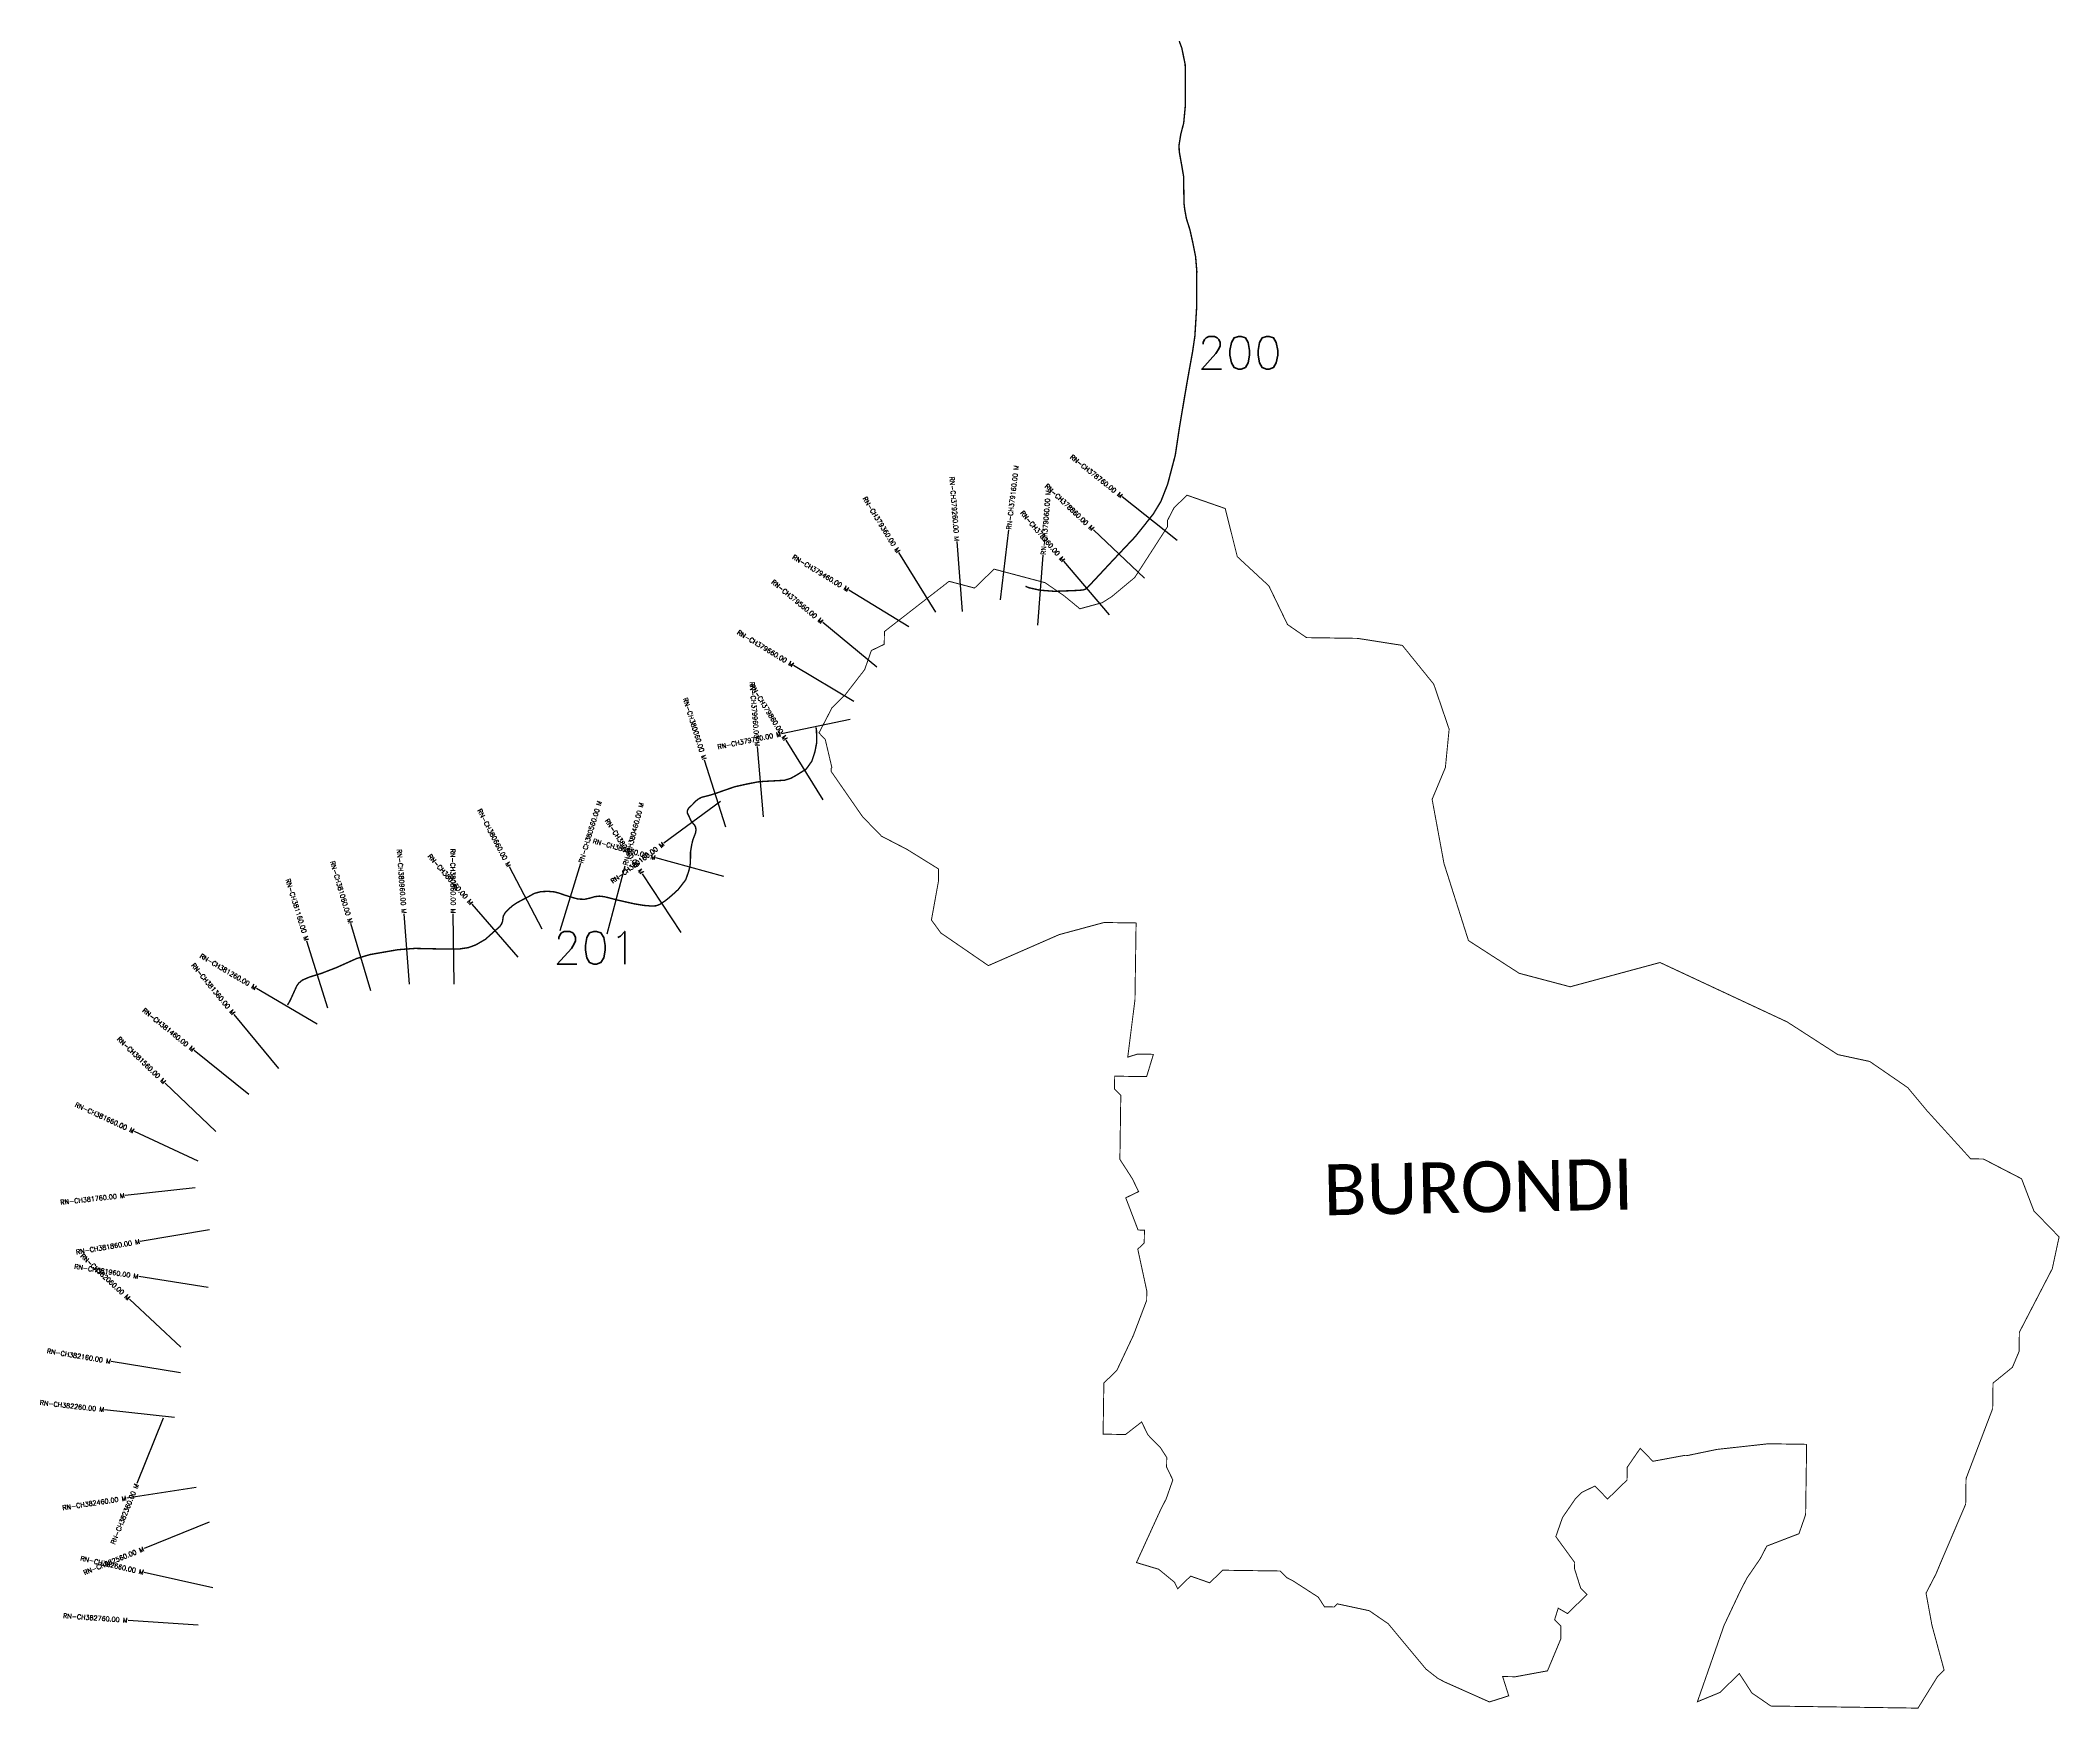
# Model space of a CAD drawing. Header units: metres. Extents: x 299786 to 304096, y 1956231 to 1959792.
import ezdxf
from ezdxf.enums import TextEntityAlignment as Align

# ---------------------------------------------------------------- set-up
doc = ezdxf.new("R2010")
doc.units = ezdxf.units.M
doc.header["$MEASUREMENT"] = 0
for name, color, linetype in [('CS', 134, 'Continuous'), ('CSMark', 6, 'Continuous'), ('NATURALLY PROTECTED', 3, 'Continuous'), ('VILLAGE NAME', 250, 'Continuous')]:
    doc.layers.add(name, color=color, linetype=linetype)
doc.styles.get("Standard").update_dxf_attribs({"font": 'simplex.shx'})

msp = doc.modelspace()

# ---------------------------------------------------------------- linework, layer by layer
at = {"color": 6, "const_width": 2, "flags": 128}
msp.add_lwpolyline([(301448.1, 1958313.4), (301476.2, 1958367.6), (301503.9, 1958394.5), (301545.6, 1958448.5), (301559.9, 1958489.3), (301587.4, 1958502.5), (301587.8, 1958529.8), (301725.8, 1958637), (301780.2, 1958622.6), (301821.8, 1958663), (301930.6, 1958634.1), (301971.1, 1958606.2), (302004.9, 1958578.4), (302052.8, 1958591.4), (302073.5, 1958604.7), (302121.9, 1958645), (302191.7, 1958753.2), (302191.9, 1958766.9), (302205.9, 1958794), (302233.6, 1958820.8), (302315.1, 1958792.4), (302340.9, 1958689.6), (302408.3, 1958627.2), (302448.1, 1958544.7), (302488.6, 1958516.8), (302597.8, 1958515.2), (302693.2, 1958500.2), (302760.2, 1958417.4), (302793, 1958321.3), (302785, 1958239.5), (302756.7, 1958171.6), (302782, 1958034.7), (302834.2, 1957870.2), (302942.5, 1957800.3), (303051.3, 1957771.5), (303243.1, 1957823.3), (303514.4, 1957696.5), (303622.6, 1957626.7), (303690.6, 1957612.1), (303771.7, 1957556.3), (303812, 1957507.9), (303906.1, 1957404.2), (303933.4, 1957403.8), (304014.7, 1957361.7), (304041, 1957293), (304094.8, 1957237.6), (304080.2, 1957169.6), (304010, 1957034.1), (304009.4, 1956993.1), (303995.2, 1956959.2), (303953.8, 1956925.6), (303953, 1956871.1), (303896.2, 1956721.7), (303895.4, 1956667.1), (303841.9, 1956541.8), (303831.9, 1956517.8), (303810.8, 1956477.2), (303823.4, 1956408.7), (303849.4, 1956312.8), (303835.5, 1956299.3), (303793.6, 1956231.7), (303479.6, 1956236.2), (303439.1, 1956264.1), (303412.4, 1956305.4), (303370.8, 1956265.1), (303322.8, 1956245.3), (303379.7, 1956408.3), (303397.3, 1956445.6), (303414.9, 1956482.9), (303429, 1956510), (303456.9, 1956550.6), (303470.9, 1956577.6), (303539.6, 1956604), (303553.8, 1956644.7), (303556, 1956794.8), (303474.1, 1956796), (303404.2, 1956788.3), (303364.7, 1956784), (303303.1, 1956771.2), (303296.2, 1956771.3), (303227.8, 1956758.6), (303200.9, 1956786.3), (303173, 1956745.8), (303172.6, 1956718.5), (303131.1, 1956678.1), (303104.2, 1956705.8), (303076.7, 1956692.5), (303062.8, 1956679.1), (303034.9, 1956638.5), (303020.7, 1956597.8), (303060.9, 1956542.6), (303060.7, 1956529), (303073.7, 1956487.8), (303087.2, 1956474), (303045.6, 1956433.6), (303025.8, 1956445.1), (303018.1, 1956420.3), (303031.6, 1956406.5), (303031.2, 1956379.2), (303002.9, 1956311.3), (302934.5, 1956298.7), (302907.2, 1956299.1), (302920.2, 1956258), (302879.1, 1956244.9), (302784.1, 1956287.2), (302769, 1956295.1), (302743.5, 1956315.1), (302663, 1956411.8), (302622.5, 1956439.7), (302554.4, 1956454.3), (302547.5, 1956447.6), (302527, 1956447.9), (302513.7, 1956468.6), (302459.6, 1956503.5), (302446, 1956510.5), (302432.6, 1956524.4), (302309.7, 1956526.1), (302282, 1956499.2), (302241.3, 1956513.5), (302213.6, 1956486.6), (302207, 1956500.3), (302173.2, 1956528.1), (302125.7, 1956542.4), (302177.6, 1956656), (302189, 1956678.1), (302203.3, 1956718.8), (302190, 1956746.3), (302190.3, 1956766.8), (302177, 1956787.5), (302150, 1956815.1), (302136.8, 1956842.6), (302102.3, 1956815.8), (302054.5, 1956816.5), (302056.1, 1956925.7), (302083.8, 1956952.6), (302119, 1957027.2), (302147.4, 1957101.9), (302147.7, 1957122.4), (302128.5, 1957211.4), (302142.3, 1957224.8), (302142.7, 1957252.1), (302129.1, 1957252.3), (302102.8, 1957321), (302130.2, 1957334.2), (302117, 1957361.7), (302090.3, 1957403.1), (302092.2, 1957534.7), (302092.2, 1957539.6), (302078.8, 1957553.4), (302079.2, 1957580.7), (302147.4, 1957579.7), (302161.8, 1957627.3), (302127.7, 1957627.8), (302107.1, 1957621.3), (302122.5, 1957743.9), (302124.9, 1957907.7), (302056.6, 1957908.7), (301960.7, 1957882.8), (301809.6, 1957816.7), (301752.7, 1957855.8), (301708.2, 1957886.4), (301688.1, 1957914), (301702.9, 1957995.7), (301703.3, 1958023), (301635.6, 1958065), (301581.5, 1958093), (301541.1, 1958134.6), (301474.2, 1958231.1), (301474.3, 1958237.9), (301475.7, 1958239.2), (301461.5, 1958299.5), (301448.1, 1958313.4)], dxfattribs=at)
at = {"layer": 'CS'}
for p, q in [((302212.4, 1958724.1), (302095, 1958817.5)), ((301835.6, 1958597.6), (301853, 1958746.6)), ((302142.7, 1958643.9), (302033.7, 1958746.9)), ((301697.6, 1958570.8), (301618.4, 1958698.2)), ((301754.7, 1958572.4), (301742.7, 1958721.9)), ((301915.2, 1958543.1), (301926.7, 1958692.7)), ((302068.3, 1958565.6), (301971, 1958679.7)), ((301639.9, 1958540.1), (301511.7, 1958618)), ((301571.9, 1958454), (301456, 1958549.2)), ((301522.4, 1958380.1), (301393.9, 1958457.4)), ((301514.7, 1958342), (301367.9, 1958311.5)), ((301329.4, 1958134.6), (301316.8, 1958284.1)), ((301457, 1958170.3), (301378, 1958297.8)), ((301249.1, 1958112.4), (301204.1, 1958255.5)), ((301237.8, 1958167.1), (301117.1, 1958078)), ((301244.7, 1958007.1), (301100, 1958046.5)), ((300857.5, 1957894.6), (300787.5, 1958027.3)), ((300895.9, 1957891.7), (300939.7, 1958035.2)), ((300996.4, 1957884.7), (301034.4, 1958029.8)), ((301154, 1957887.6), (301071.4, 1958012.8)), ((300574.3, 1957777.3), (300562.8, 1957926.9)), ((300669.2, 1957777.2), (300667.7, 1957927.1)), ((300806.3, 1957834.8), (300707.6, 1957947.8)), ((300491.7, 1957762.6), (300449, 1957906.4)), ((300399.8, 1957725.8), (300355.4, 1957869.1)), ((300376.9, 1957691.7), (300247.7, 1957767.9)), ((300295.3, 1957596.9), (300199.9, 1957712.6)), ((300231.2, 1957541.4), (300114.5, 1957635.6)), ((300161.1, 1957462.3), (300052.9, 1957566.1)), ((300123.3, 1957399.4), (299987.2, 1957462.4)), ((300116.5, 1957342.4), (299967.4, 1957326.2)), ((300147.6, 1957252.8), (299999.7, 1957227.9)), ((300144.4, 1957129.3), (299996.3, 1957152.9)), ((300086.4, 1957002.5), (299976.4, 1957104.5)), ((300085.7, 1956947.1), (299937.7, 1956971.6)), ((300072.5, 1956852.1), (299923.4, 1956868.7)), ((300048.2, 1956850.4), (299992.5, 1956711.1)), ((300119.2, 1956702.8), (299970.9, 1956680.1)), ((300146.8, 1956628.7), (300007.8, 1956572.3)), ((300154.2, 1956488.4), (300007.8, 1956521.4)), ((300123.2, 1956408.5), (299973.6, 1956419.1))]:
    msp.add_line(p, q, dxfattribs=at)
at = {"layer": 'NATURALLY PROTECTED', "const_width": 3, "flags": 128}
for points in [[(302216.9, 1959790.2), (302222.5, 1959775.1), (302229.7, 1959740), (302230, 1959652.4), (302226.5, 1959615.2), (302220.2, 1959591), (302216.5, 1959567.8), (302217, 1959554.1), (302222.1, 1959525.9), (302226.3, 1959501.3), (302226.8, 1959467), (302227.1, 1959444.1), (302228.5, 1959432.1), (302232.2, 1959411.5), (302239.9, 1959387), (302246.6, 1959356.6), (302251.9, 1959329.9), (302254.5, 1959299), (302254.2, 1959277.8), (302253.9, 1959218), (302250.4, 1959161.1), (302245.7, 1959128.5), (302239.9, 1959096.6), (302234.7, 1959067.6), (302226.8, 1959021.4), (302217.2, 1958964.1), (302208.6, 1958906.7), (302192.3, 1958844.5), (302177.9, 1958807.7), (302161.6, 1958780.7), (302123.2, 1958732.4), (302074.5, 1958680.9), (302022.1, 1958624.7), (302017, 1958620.4), (302011.4, 1958618.4), (301996.2, 1958617.4), (301951.1, 1958615.6), (301919.8, 1958618), (301896, 1958623.3), (301888.8, 1958626.4)], [(301441.6, 1958325.4), (301442.7, 1958320.3), (301443.4, 1958293.6), (301439.5, 1958273.3), (301432.8, 1958252.9), (301420.8, 1958236.1), (301399.9, 1958223.1), (301388.1, 1958216.5), (301374.5, 1958212.3), (301347.2, 1958210.8), (301329.9, 1958209.9), (301317.5, 1958208.8), (301293.6, 1958204.1), (301268.5, 1958198.5), (301246.9, 1958191.1), (301229.1, 1958184.8), (301213.6, 1958179.9), (301197.6, 1958176), (301190, 1958171.8), (301184.2, 1958167.1), (301179.4, 1958161.8), (301175.6, 1958158), (301171.6, 1958154.6), (301168.9, 1958151.1), (301167, 1958146.8), (301167, 1958142.9), (301168.7, 1958139.2), (301170.7, 1958135.5), (301172.4, 1958131.6), (301174.7, 1958126.3), (301179.4, 1958120), (301182.6, 1958116.6), (301184.8, 1958112.1), (301185.6, 1958107), (301184.9, 1958100.6), (301178.8, 1958084.6), (301176.7, 1958075.7), (301173.9, 1958059.5), (301173.9, 1958049.2), (301173.7, 1958037.1), (301172.5, 1958027.3), (301169.7, 1958017), (301163.7, 1957999.8), (301147.5, 1957978.9), (301142.3, 1957974.1), (301136.5, 1957968.9), (301127.8, 1957961.3), (301120.2, 1957955.2), (301108.6, 1957947.4), (301100.7, 1957944.4), (301091.5, 1957943.8), (301075, 1957945.1), (301053.2, 1957948.7), (301016.9, 1957956.9), (301000.6, 1957961.2), (300989.5, 1957963.9), (300979.4, 1957965), (300969.9, 1957963.9), (300958.3, 1957960.5), (300948.1, 1957958.3), (300934.5, 1957958.7), (300925, 1957961.2), (300905.1, 1957967.3), (300892.8, 1957971.6), (300883.2, 1957974.1), (300870, 1957975.2), (300854.9, 1957974.6), (300840.8, 1957970.9), (300828.9, 1957964.3), (300814.4, 1957956.7), (300803.6, 1957950.9), (300794.5, 1957944.8), (300785.9, 1957937.5), (300778.4, 1957929.5), (300774.4, 1957922.4), (300773.6, 1957916.8), (300772.8, 1957911.4), (300770.9, 1957905.8), (300766.7, 1957899.8), (300751.8, 1957886.8), (300736.1, 1957872.7), (300715.4, 1957860.8), (300699.8, 1957855.1), (300681.1, 1957852.3), (300650.3, 1957852), (300585.8, 1957853.4), (300549.7, 1957850.7), (300490, 1957840.3), (300461, 1957831.7), (300418.3, 1957812.5), (300385.9, 1957800), (300360.9, 1957792.3), (300345.8, 1957785.9), (300337.8, 1957779.3), (300333.7, 1957773.5), (300328.1, 1957761.2), (300319.5, 1957742.4), (300315.3, 1957734.9), (300313.8, 1957732.4)]]:
    msp.add_lwpolyline(points, dxfattribs=at)

# ---------------------------------------------------------------- texts
at = {"char_height": 70, "attachment_point": 1}
for s, insert in [('200', (302256.2, 1959159.9)), ('201', (300880.6, 1957889.8))]:
    msp.add_mtext_dynamic_manual_height_columns(s, width=95.172, gutter_width=1, heights=[0], dxfattribs=dict(at, insert=insert))
at = {"layer": 'CSMark'}
for s, rotation, p in [('RN-CH379160.00 M', 83.3013, (301853.2, 1958747.6)), ('RN-CH379060.00 M', 85.6125, (301926.8, 1958693.6)), ('RN-CH380560.00 M', 73.0487, (300939.9, 1958036.1)), ('RN-CH380460.00 M', 75.3171, (301034.7, 1958030.8))]:
    msp.add_text(s, height=10, rotation=rotation, dxfattribs=at).set_placement(p, align=Align.MIDDLE_LEFT)
for s, rotation, p in [('RN-CH378760.00 M', 321.494, (302094.3, 1958818.2)), ('RN-CH379260.00 M', 274.5852, (301742.6, 1958722.9)), ('RN-CH378860.00 M', 316.6346, (302033, 1958747.6)), ('RN-CH379360.00 M', 301.8768, (301617.8, 1958699.1)), ('RN-CH378960.00 M', 310.4615, (301970.3, 1958680.5)), ('RN-CH379460.00 M', 328.7203, (301510.8, 1958618.5)), ('RN-CH379560.00 M', 320.6011, (301455.2, 1958549.9)), ('RN-CH379660.00 M', 328.9606, (301393.1, 1958457.9)), ('RN-CH379960.00 M', 274.8192, (301316.7, 1958285)), ('RN-CH379860.00 M', 301.8114, (301377.4, 1958298.6)), ('RN-CH380060.00 M', 287.4348, (301203.8, 1958256.5)), ('RN-CH379760.00 M', 11.7282, (301366.9, 1958311.3)), ('RN-CH380660.00 M', 297.7919, (300787.1, 1958028.2)), ('RN-CH380360.00 M', 303.4406, (301070.8, 1958013.6)), ('RN-CH380960.00 M', 274.396, (300562.7, 1957927.9)), ('RN-CH380760.00 M', 311.1543, (300707, 1957948.5)), ('RN-CH380860.00 M', 270.5518, (300667.7, 1957928.1)), ('RN-CH380260.00 M', 344.7516, (301099, 1958046.8)), ('RN-CH380160.00 M', 36.4593, (301116.3, 1958077.4)), ('RN-CH381060.00 M', 286.528, (300448.7, 1957907.4)), ('RN-CH381160.00 M', 287.2277, (300355.1, 1957870)), ('RN-CH381260.00 M', 329.4455, (300246.9, 1957768.4)), ('RN-CH381360.00 M', 309.4934, (300199.3, 1957713.4)), ('RN-CH381460.00 M', 321.0782, (300113.7, 1957636.2)), ('RN-CH381560.00 M', 316.1958, (300052.1, 1957566.8)), ('RN-CH381660.00 M', 335.1877, (299986.3, 1957462.8)), ('RN-CH381760.00 M', 6.1951, (299966.4, 1957326.1)), ('RN-CH381860.00 M', 9.5234, (299998.7, 1957227.8)), ('RN-CH382060.00 M', 317.1595, (299975.7, 1957105.2)), ('RN-CH381960.00 M', 350.962, (299995.3, 1957153)), ('RN-CH382160.00 M', 350.5976, (299936.7, 1956971.8)), ('RN-CH382260.00 M', 353.6564, (299922.4, 1956868.8)), ('RN-CH382360.00 M', 68.213, (299992.2, 1956710.2)), ('RN-CH382460.00 M', 8.689, (299969.9, 1956680)), ('RN-CH382660.00 M', 347.3094, (300006.8, 1956521.6)), ('RN-CH382560.00 M', 22.0696, (300006.8, 1956572)), ('RN-CH382760.00 M', 355.9521, (299972.6, 1956419.2))]:
    msp.add_text(s, height=10, rotation=rotation, dxfattribs=at).set_placement(p, align=Align.MIDDLE_RIGHT)
at = {"layer": 'VILLAGE NAME', "insert": (302523.5, 1957392.2), "char_height": 108.748, "attachment_point": 1, "rotation": 1.1028}
msp.add_mtext_dynamic_manual_height_columns('{\\fCalibri|b0|i0|c0|p34;BURONDI}', width=1571.314, gutter_width=543.7, heights=[0], dxfattribs=at)

doc.saveas('drawing.dxf')
